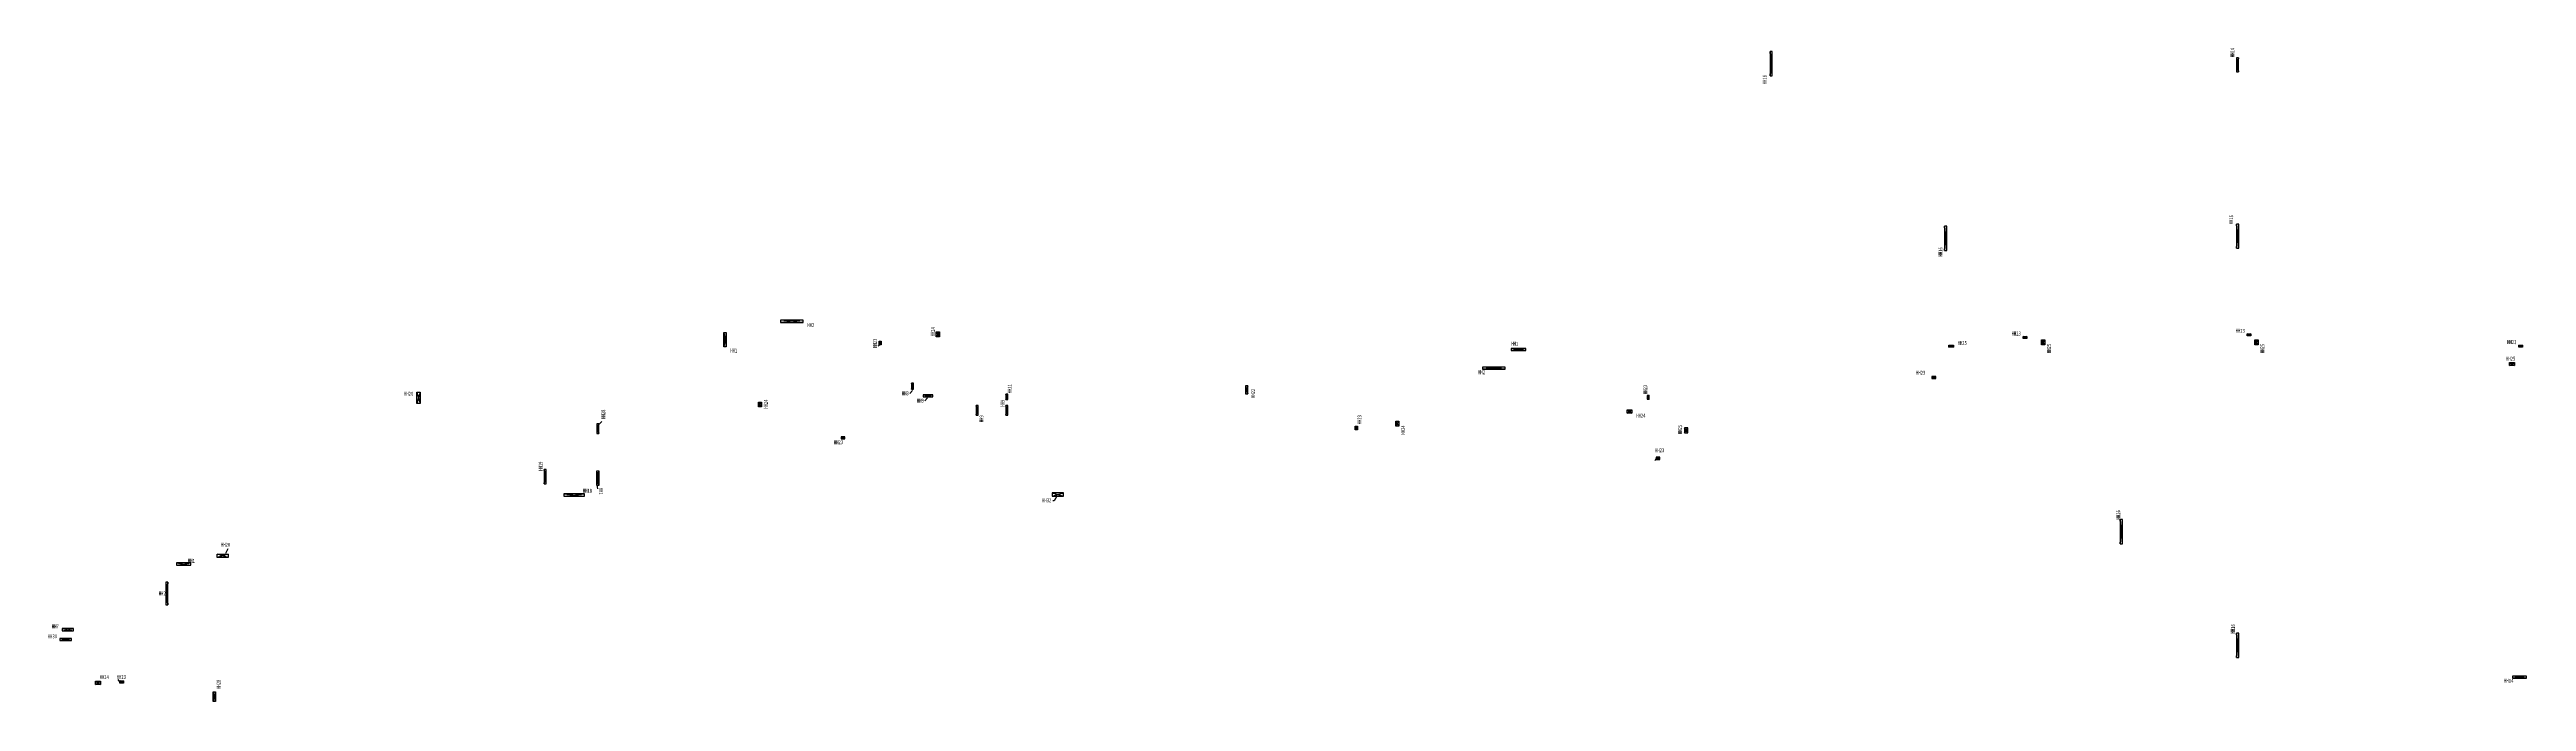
# Model space of a CAD drawing. Extents: x -156636 to 2221364, y 323897 to 2023897.
# Drawn here: x 971131 to 1201024, y 1094477 to 1154936 of the extents above; entities that cross this region are included whole.
import ezdxf

# ---------------------------------------------------------------- set-up
doc = ezdxf.new("R2010")
doc.units = 0
doc.header["$LTSCALE"] = 1000
doc.layers.get('0').update_dxf_attribs({"linetype": 'CONTINUOUS'})
doc.layers.add('C-XREF-SLCT', color=7, linetype='CONTINUOUS', plot=False)
doc.layers.add('H-HOLE', color=7, linetype='CONTINUOUS')
doc.layers.add('h-hole-dims', color=7, linetype='CONTINUOUS')
doc.styles.add('Acs', font='', dxfattribs={"width": 0.7})
doc.styles.add('TH-STYLE1', font='', dxfattribs={"width": 0.7})
doc.styles.get('Acs').set_extended_font_data('SimSun')
doc.styles.get('TH-STYLE1').set_extended_font_data('SimSun')
doc.dimstyles.new('TH-DIM100', dxfattribs={"dimscale": 100, "dimtxt": 2.5, "dimasz": 1, "dimexe": 2, "dimexo": 3, "dimgap": 1.5, "dimtad": 1, "dimdec": 3, "dimdsep": 46, "dimtxsty": 'TH-STYLE1', "dimblk": 'ARCHTICK', "dimcen": 0, "dimclrd": 256, "dimclre": 256, "dimclrt": 256, "dimazin": 2, "dimtfac": 1, "dimtdec": 3, "dimtofl": 0, "dimtmove": 0, "dimatfit": 3, "dimfxl": 0.18, "dimtolj": 1, "dimtzin": 0, "dimlwd": -1, "dimlwe": -1, "dimarcsym": 0})

# ---------------------------------------------------------------- blocks, each defined once
blk = doc.blocks.new('_ArchTick')
at = {"color": 0, "linetype": 'ByBlock', "const_width": 0.15}
blk.add_lwpolyline([(-0.5, -0.5), (0.5, 0.5)], dxfattribs=at)
blk = doc.blocks.new('*U2')
at = {"layer": 'H-HOLE'}
for p, q in [((-500, 0), (850, 200)), ((-500, 200), (850, 0))]:
    blk.add_line(p, q, dxfattribs=at)
blk.add_lwpolyline([(-500, 0), (850, 0), (850, 200), (-500, 200)], close=True, dxfattribs=at)
blk = doc.blocks.new('*U7')
at = {"layer": 'H-HOLE'}
for p, q in [((-500, 0), (550, 200)), ((-500, 200), (550, 0))]:
    blk.add_line(p, q, dxfattribs=at)
blk.add_lwpolyline([(-500, 0), (550, 0), (550, 200), (-500, 200)], close=True, dxfattribs=at)
blk = doc.blocks.new('*U3')
at = {"layer": 'H-HOLE'}
for p, q in [((-500, 0), (1600, 200)), ((-500, 200), (1600, 0))]:
    blk.add_line(p, q, dxfattribs=at)
blk.add_lwpolyline([(-500, 0), (1600, 0), (1600, 200), (-500, 200)], close=True, dxfattribs=at)
blk = doc.blocks.new('*U14')
at = {"layer": 'H-HOLE'}
for p, q in [((-500, 0), (100, 140)), ((-500, 140), (100, 0))]:
    blk.add_line(p, q, dxfattribs=at)
blk.add_lwpolyline([(-500, 0), (100, 0), (100, 140), (-500, 140)], close=True, dxfattribs=at)
blk = doc.blocks.new('*U15')
at = {"layer": 'H-HOLE'}
for p, q in [((-500, 0), (550, 300)), ((-500, 300), (550, 0))]:
    blk.add_line(p, q, dxfattribs=at)
blk.add_lwpolyline([(-500, 0), (550, 0), (550, 300), (-500, 300)], close=True, dxfattribs=at)
blk = doc.blocks.new('*U6')
at = {"layer": 'H-HOLE'}
for p, q in [((-500, 0), (50, 200)), ((-500, 200), (50, 0))]:
    blk.add_line(p, q, dxfattribs=at)
blk.add_lwpolyline([(-500, 0), (50, 0), (50, 200), (-500, 200)], close=True, dxfattribs=at)
blk = doc.blocks.new('*U19')
at = {"layer": 'H-HOLE'}
for p, q in [((-500, 0), (550, 300)), ((-500, 300), (550, 0))]:
    blk.add_line(p, q, dxfattribs=at)
blk.add_lwpolyline([(-500, 0), (550, 0), (550, 300), (-500, 300)], close=True, dxfattribs=at)
blk = doc.blocks.new('*U17')
at = {"layer": 'H-HOLE'}
for p, q in [((-500, 0), (-270, 130)), ((-500, 130), (-270, 0))]:
    blk.add_line(p, q, dxfattribs=at)
blk.add_lwpolyline([(-500, 0), (-270, 0), (-270, 130), (-500, 130)], close=True, dxfattribs=at)
blk = doc.blocks.new('*U20')
at = {"layer": 'H-HOLE'}
for p, q in [((-500, 0), (1750, 200)), ((-500, 200), (1750, 0))]:
    blk.add_line(p, q, dxfattribs=at)
blk.add_lwpolyline([(-500, 0), (1750, 0), (1750, 200), (-500, 200)], close=True, dxfattribs=at)
blk = doc.blocks.new('*U13')
at = {"layer": 'H-HOLE'}
for p, q in [((-500, 0), (1400, 200)), ((-500, 200), (1400, 0))]:
    blk.add_line(p, q, dxfattribs=at)
blk.add_lwpolyline([(-500, 0), (1400, 0), (1400, 200), (-500, 200)], close=True, dxfattribs=at)
blk = doc.blocks.new('*U11')
at = {"layer": 'H-HOLE'}
for p, q in [((-500, 0), (400, 200)), ((-500, 200), (400, 0))]:
    blk.add_line(p, q, dxfattribs=at)
blk.add_lwpolyline([(-500, 0), (400, 0), (400, 200), (-500, 200)], close=True, dxfattribs=at)
blk = doc.blocks.new('*U16')
at = {"layer": 'H-HOLE'}
for p, q in [((-500, 0), (0, 200)), ((-500, 200), (0, 0))]:
    blk.add_line(p, q, dxfattribs=at)
blk.add_lwpolyline([(-500, 0), (0, 0), (0, 200), (-500, 200)], close=True, dxfattribs=at)
blk = doc.blocks.new('*U21')
at = {"layer": 'H-HOLE'}
for p, q in [((-500, 0), (0, 140)), ((-500, 140), (0, 0))]:
    blk.add_line(p, q, dxfattribs=at)
blk.add_lwpolyline([(-500, 0), (0, 0), (0, 140), (-500, 140)], close=True, dxfattribs=at)
blk = doc.blocks.new('*U18')
at = {"layer": 'H-HOLE'}
for p, q in [((-500, 0), (-50, 300)), ((-500, 300), (-50, 0))]:
    blk.add_line(p, q, dxfattribs=at)
blk.add_lwpolyline([(-500, 0), (-50, 0), (-50, 300), (-500, 300)], close=True, dxfattribs=at)
blk = doc.blocks.new('*U4')
at = {"layer": 'H-HOLE'}
for p, q in [((-500, 0), (600, 200)), ((-500, 200), (600, 0))]:
    blk.add_line(p, q, dxfattribs=at)
blk.add_lwpolyline([(-500, 0), (600, 0), (600, 200), (-500, 200)], close=True, dxfattribs=at)
blk = doc.blocks.new('*U24')
at = {"layer": 'H-HOLE'}
for p, q in [((-500, 0), (-50, 200)), ((-500, 200), (-50, 0))]:
    blk.add_line(p, q, dxfattribs=at)
blk.add_lwpolyline([(-500, 0), (-50, 0), (-50, 200), (-500, 200)], close=True, dxfattribs=at)
blk = doc.blocks.new('*U12')
at = {"layer": 'H-HOLE'}
for p, q in [((-500, 0), (800, 200)), ((-500, 200), (800, 0))]:
    blk.add_line(p, q, dxfattribs=at)
blk.add_lwpolyline([(-500, 0), (800, 0), (800, 200), (-500, 200)], close=True, dxfattribs=at)
blk = doc.blocks.new('AcsAcadShareArea')
for points in [[(0, 0), (118900, 0), (118900, 85000), (0, 85000)], [(0, 0), (6893, 0), (6893, 2699), (0, 2699)], [(6893, 0), (28409, 0), (28409, 2708), (6893, 2708)], [(0, 733), (0, 733), (0, 0), (0, 0)]]:
    blk.add_lwpolyline(points, close=True)
at = {"insert": (597, 1991), "char_height": 1000, "width": 6073.9, "attachment_point": 1, "style": 'Acs'}
blk.add_mtext('唯一编号：', dxfattribs=at)
at = {"style": 'Acs', "width": 0.8}
blk.add_attdef('唯一编号', (7537, 861), '', height=1000, dxfattribs=at)

msp = doc.modelspace()

# ---------------------------------------------------------------- block references
at = {"layer": 'C-XREF-SLCT', "xscale": 20, "yscale": 20, "zscale": 20}
msp.add_blockref('AcsAcadShareArea', (-156636, 323897), dxfattribs=at).add_auto_attribs({'唯一编号': '留洞'})
at = {"layer": 'H-HOLE'}
for name, p, rotation in [('*U20', (1131024, 1153005), 90), ('*U12', (1174101, 1153682, 2300), 270), ('*U20', (1147224, 1136805), 90), ('*U20', (1174324, 1137005), 90), ('*U3', (1040574, 1129827), 180), ('*U3', (1105724, 1125479, 0), 180), ('*U6', (1051324, 1123952), 90), ('*U11', (1057324, 1121531, 1800), 90), ('*U16', (1060074, 1122977, 1800), 90), ('*U11', (1060074, 1121531, 1800), 90), ('*U2', (1017224, 1115152), 90), ('*U20', (1163524, 1109605), 90), ('*U3', (981924, 1105026), 269.9999999999999), ('*U20', (1174324, 1099055), 90), ('*U12', (1200524, 1096827), 180)]:
    msp.add_blockref(name, p, dxfattribs=dict(at, rotation=rotation))
at = {"layer": 'H-HOLE', "xscale": -1}
for name, p, rotation in [('*U2', (1033926, 1128202), 90.00055832273956), ('*U18', (1053724, 1128247), 90), ('*U24', (1147900, 1127527), 180), ('*U18', (1156025, 1128057), 270), ('*U18', (1175825, 1128057), 270), ('*U18', (1199950, 1125927), 180), ('*U15', (1005524, 1122651), 90), ('*U18', (1036924, 1122297), 270), ('*U18', (1096074, 1120507), 270), ('*U18', (1118054, 1121527), 180), ('*U2', (1021922, 1115002), 270.0000000352427), ('*U18', (975900, 1096359), 180)]:
    msp.add_blockref(name, p, dxfattribs=dict(at, rotation=rotation))
at = {"layer": 'H-HOLE', "yscale": 1.5, "zscale": 1.5}
for name, p, xscale, rotation in [('*U17', (1048319, 1127152), -1.5, 90), ('*U17', (1145444, 1124622), 1.5, 180), ('*U21', (1082124, 1123003), 1.5, 270), ('*U17', (1119419, 1122100, 0), 1.5, 270), ('*U14', (1021914, 1119477), 1.5, 270), ('*U17', (1092519, 1119250), -1.5, 90), ('*U17', (1044196, 1119032, 0), 1.5, 180), ('*U14', (986534, 1094627), -1.5, 90)]:
    msp.add_blockref(name, p, dxfattribs=dict(at, xscale=xscale, rotation=rotation))
at = {"layer": 'H-HOLE'}
for name, p in [('*U2', (1107303, 1127025)), ('*U11', (1052724, 1122726, 1800)), ('*U13', (1019374, 1113527)), ('*U19', (1064699, 1113527)), ('*U2', (983399, 1107127)), ('*U7', (972799, 1101027)), ('*U4', (972574, 1100127, 1800))]:
    msp.add_blockref(name, p, dxfattribs=at)
at = {"layer": 'H-HOLE', "xscale": -1.5, "yscale": 1.5, "zscale": 1.5}
for p in [(1153897, 1128132, 0), (1174697, 1128382, 0), (1199897, 1127332, -4800), (977244, 1096182)]:
    msp.add_blockref('*U17', p, dxfattribs=at)
at = {"layer": 'H-HOLE', "color": 1, "rotation": 90.00000000000001}
msp.add_blockref('*U18', (1123174, 1119902), dxfattribs=at)
at = {"layer": 'H-HOLE', "color": 1, "xscale": 1.5, "yscale": 1.5, "zscale": 1.5, "rotation": 180}
msp.add_blockref('*U17', (1119846, 1117122), dxfattribs=at)
at = {"layer": 'H-HOLE', "xscale": -1}
msp.add_blockref('*U15', (987224, 1107827), dxfattribs=at)

# ---------------------------------------------------------------- texts
at = {"layer": 'h-hole-dims', "char_height": 375, "style": 'TH-STYLE1'}
for s, insert, attachment_point, rotation in [('HH14', (1173924, 1154235, 0), 7, 90), ('HH16', (1130516, 1151716), 7, 90), ('HH16', (1173804, 1138727), 7, 90), ('HH16', (1146824, 1135744, 0), 7, 90), ('HH24', (1053300, 1128334, 0), 7, 90), ('HH23', (1047941, 1127273, 0), 7, 90), ('HH25', (1156901, 1126777), 7, 90), ('HH25', (1176701, 1126777), 7, 90), ('HH9', (1059773, 1122458, 0), 9, 90), ('HH21', (1060437, 1123902, 0), 9, 90), ('HH22', (1083024, 1122618), 7, 90), ('HH23', (1119424, 1122977), 7, 90), ('HH9', (1057814, 1121018, 0), 9, 90), ('HH23', (1092899, 1120180, 0), 7, 90), ('HH24', (1096950, 1119227), 7, 90), ('HH19', (1016902, 1116727), 9, 90), ('HH1', (1022122, 1114303), 7, 270), ('HH16', (1163324, 1111355), 7, 90), ('HH20', (987895, 1108818), 9, 0), ('HH16', (1173964, 1100777), 7, 90)]:
    msp.add_mtext(s, dxfattribs=dict(at, insert=insert, attachment_point=attachment_point, rotation=rotation))
for s, insert, attachment_point in [('HH2', (1041466, 1129197), 7), ('HH23', (1154091, 1128410, 4800), 9), ('HH23', (1174891, 1128660, 4800), 9), ('HH1', (1034311, 1126837, -2300), 7), ('HH1', (1106796, 1127463, -2300), 7), ('HH23', (1200091, 1127610), 9), ('HH2', (1103724, 1124830), 7), ('HH23', (1145224, 1124769), 9), ('HH25', (1199131, 1126076), 7), ('HH3', (1050878, 1122867, 0), 9), ('HH9', (1052274, 1122183, 1800), 9), ('HH24', (1118400, 1120796), 7), ('HH18', (1021487, 1113827), 9), ('HH32 ', (1064113, 1112943), 9), ('HH1', (983971, 1107329), 7), ('HH2', (981272, 1104306), 7), ('HH7', (971989, 1101244, 0), 9), ('HH30', (971824, 1100327), 9), ('HH24', (975779, 1096542, 0), 7), ('HH23', (977365, 1096560, 0), 7), ('HH14', (1198950, 1096208, -2300), 7)]:
    msp.add_mtext(s, dxfattribs=dict(at, insert=insert, attachment_point=attachment_point))
at = {"layer": 'h-hole-dims', "color": 1, "char_height": 375, "style": 'TH-STYLE1'}
for s, insert, attachment_point in [('HH25', (1148224, 1127527, 0), 7), ('HH20', (1004898, 1122825), 9), ('HH23', (1043924, 1118327, 0), 7), ('HH23', (1120997, 1117584, 0), 9)]:
    msp.add_mtext(s, dxfattribs=dict(at, insert=insert, attachment_point=attachment_point))
at = {"layer": 'h-hole-dims', "color": 1, "char_height": 375, "rotation": 90, "style": 'TH-STYLE1'}
for s, insert, attachment_point in [('HH24', (1037800, 1121623, 0), 7), ('HH28', (1022712, 1120691), 7), ('HH25', (1122283, 1120123), 3), ('HH28', (987016, 1095642), 7)]:
    msp.add_mtext(s, dxfattribs=dict(at, insert=insert, attachment_point=attachment_point))

# ---------------------------------------------------------------- leaders
at = {"layer": 'h-hole-dims'}
for points in [[(1048221, 1127557, -3200), (1048001, 1127421, -3200)], [(1051224, 1123327), (1050989, 1123028)], [(1052619, 1122643, 1800), (1052384, 1122344, 1800)], [(1022124, 1120177), (1022381, 1120444)], [(1120256, 1117025, -3200), (1120120, 1116804, -3200)], [(987488, 1108227, -2860), (987716, 1108667, -2860)], [(977649, 1096280, -3200), (977513, 1096500, -3200)]]:
    msp.add_leader(points, dimstyle='TH-DIM100', override={"dimgap": 1.5, "dimtad": 0}, dxfattribs=at)
at = {"layer": 'h-hole-dims', "annotation_type": 0, "has_hookline": 1, "hookline_direction": 0, "text_width": 515, "horizontal_direction": (0, -1, 0)}
msp.add_leader([(1021929, 1114552), (1021988, 1114200)], dimstyle='TH-DIM100', override={"dimgap": 1.5, "dimtad": 0}, dxfattribs=at)
at = {"layer": 'h-hole-dims', "annotation_type": 0, "has_hookline": 1, "hookline_direction": 1, "text_width": 716}
msp.add_leader([(1064627, 1113525), (1064363, 1113068), (1064263, 1113068)], dimstyle='TH-DIM100', override={"dimgap": 1.5, "dimtad": 0}, dxfattribs=at)

doc.saveas('drawing.dxf')
